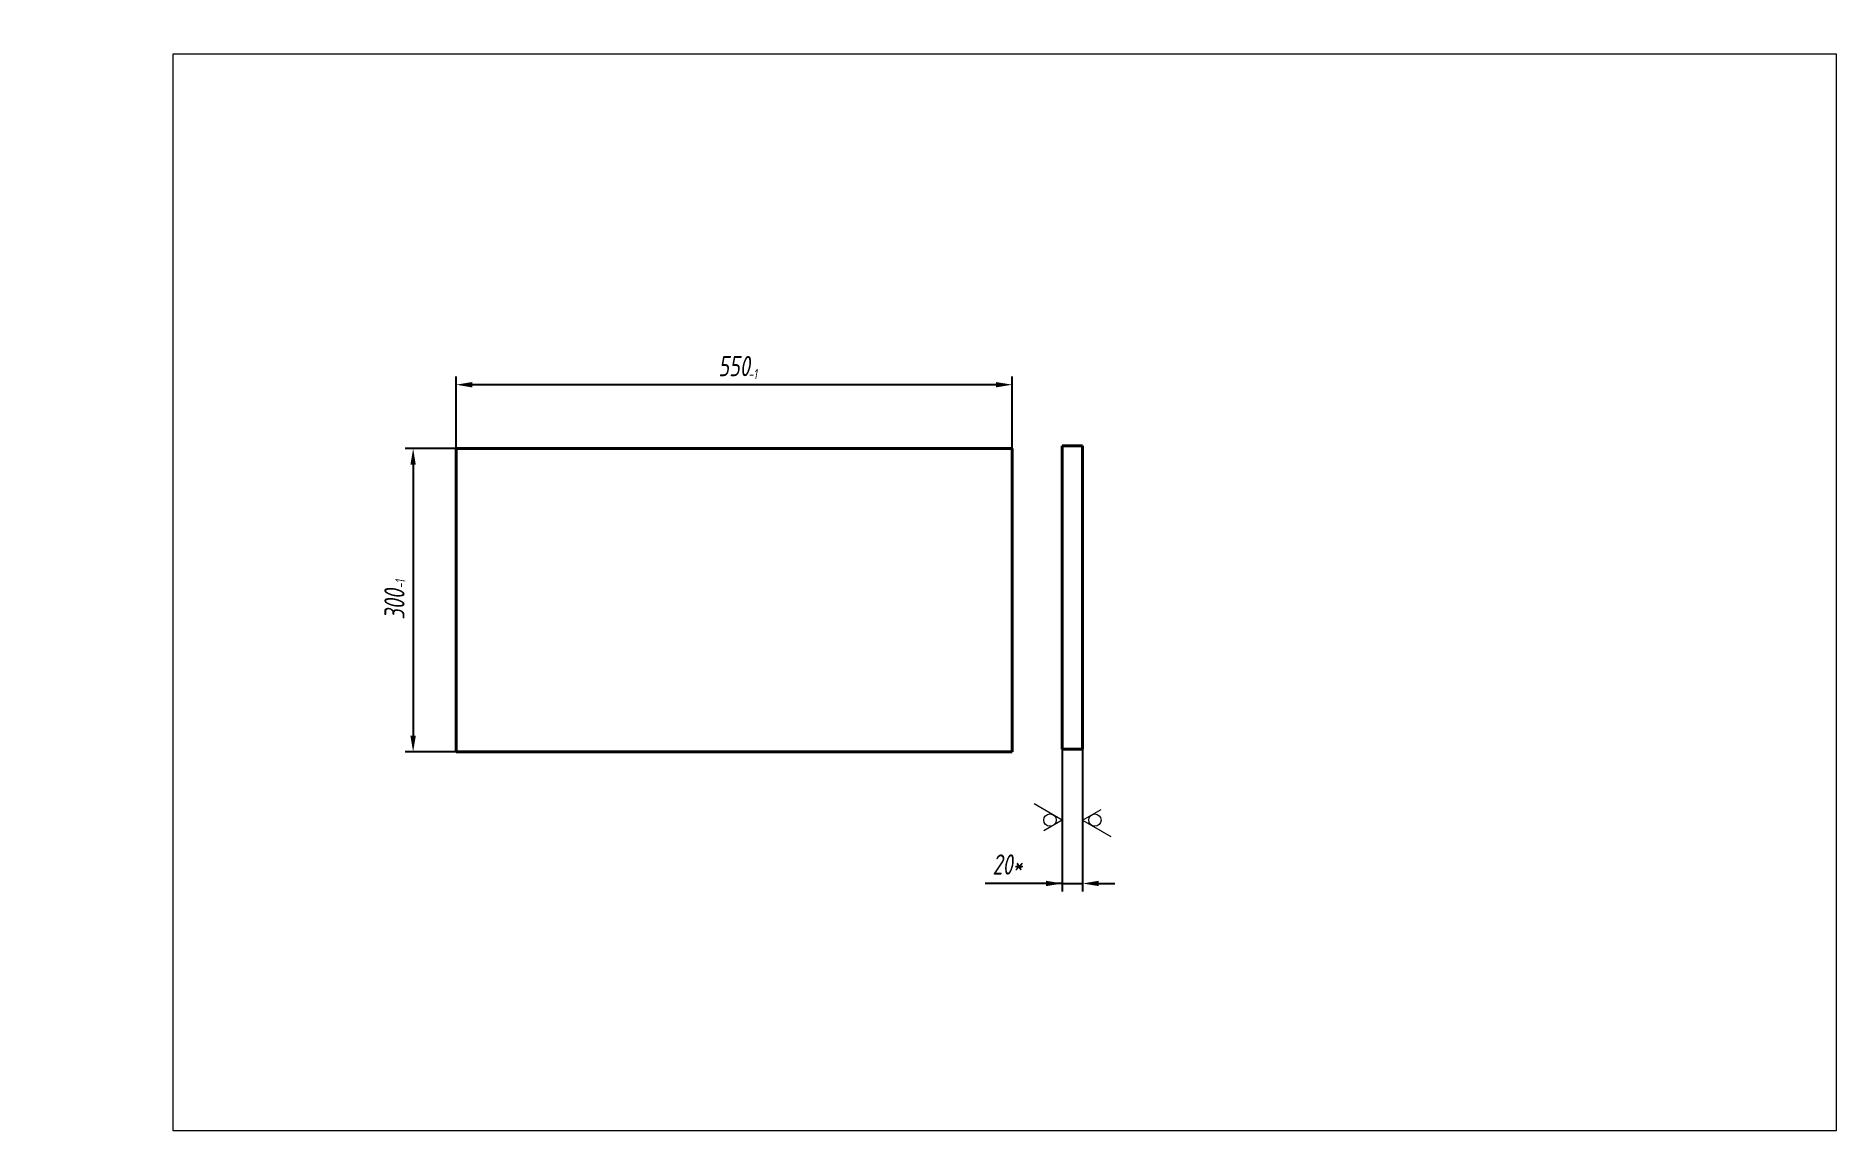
# Model space of a CAD drawing. Header units: millimetres. Extents: x 2336 to 4117, y 14795 to 41339.
# Drawn here: x 2336 to 4117, y 38860 to 39943 of the extents above; entities that cross this region are included whole.
import ezdxf

# ---------------------------------------------------------------- set-up
doc = ezdxf.new("R2010")
doc.units = ezdxf.units.MM
doc.layers.add('РАЗМЕРЫ', color=7, linetype='Continuous', lineweight=18)
doc.styles.get("Standard").update_dxf_attribs({"font": 'simplex.shx', "width": 0.7, "oblique": 10})
doc.dimstyles.new('Stand2', dxfattribs={"dimtxt": 10, "dimasz": 8, "dimexe": 4, "dimexo": 0, "dimgap": 4, "dimtad": 1, "dimdec": 0, "dimzin": 0, "dimdsep": 46, "dimtxsty": 'Standard', "dimcen": 0, "dimadec": 0, "dimazin": 0, "dimtfac": 1, "dimtdec": 0, "dimtmove": 0, "dimatfit": 3, "dimfxl": 0.18, "dimtolj": 1, "dimtzin": 0, "dimarcsym": 0})
doc.dimstyles.new('Stand4', dxfattribs={"dimtxt": 20, "dimasz": 16, "dimexe": 8, "dimexo": 0, "dimgap": 8, "dimtad": 1, "dimdec": 0, "dimzin": 0, "dimdsep": 46, "dimtxsty": 'Standard', "dimcen": 0, "dimadec": 0, "dimazin": 0, "dimtfac": 1, "dimtdec": 0, "dimtmove": 0, "dimatfit": 3, "dimfxl": 0.18, "dimtolj": 1, "dimtzin": 0, "dimarcsym": 0})

msp = doc.modelspace()

# ---------------------------------------------------------------- blocks, each defined once
blk = doc.blocks.new('*D5065')
at = {"layer": 'DEFPOINTS', "color": 0, "lineweight": 18}
for p in [(2861.3, 39942.9), (3251.3, 39942.9), (3251.3, 39599.7)]:
    blk.add_point(p, dxfattribs=at)
at = {"layer": 'РАЗМЕРЫ', "color": 0, "lineweight": 18, "insert": (3045.3, 39608.7), "char_height": 10, "attachment_point": 5}
blk.add_mtext('\\A1;-1', dxfattribs=at)
blk = doc.blocks.new('_NONE')
blk = doc.blocks.new('*D5066')
at = {"layer": 'DEFPOINTS', "color": 0, "lineweight": 18}
for p in [(2336.4, 39600.8), (2705.8, 39600.8), (2336.4, 39210.8)]:
    blk.add_point(p, dxfattribs=at)
at = {"layer": 'РАЗМЕРЫ', "color": 0, "lineweight": 18, "insert": (2696.8, 39401.1), "char_height": 10, "attachment_point": 5, "rotation": 90}
blk.add_mtext('\\A1;-1', dxfattribs=at)
blk = doc.blocks.new('*D5087')
at = {"layer": 'DEFPOINTS', "color": 0, "lineweight": 18}
for p in [(2751.8, 39598.2), (2751.8, 39535.1), (3301.8, 39535.1)]:
    blk.add_point(p, dxfattribs=at)
at = {"layer": 'РАЗМЕРЫ', "color": 0, "lineweight": -2}
for p, q in [((2751.8, 39535.1), (2751.8, 39606.2)), ((3285.8, 39598.2), (2767.8, 39598.2)), ((3301.8, 39535.1), (3301.8, 39606.2))]:
    blk.add_line(p, q, dxfattribs=at)
at = {"layer": 'РАЗМЕРЫ', "color": 0, "lineweight": 18}
for points in [[(2767.8, 39600.8), (2767.8, 39595.5), (2751.8, 39598.2)], [(3285.8, 39595.5), (3285.8, 39600.8), (3301.8, 39598.2)]]:
    blk.add_solid(points, dxfattribs=at)
at = {"layer": 'РАЗМЕРЫ', "color": 0, "lineweight": 18, "insert": (3026.8, 39616.6), "char_height": 20, "attachment_point": 5}
blk.add_mtext('\\A1;550', dxfattribs=at)
blk = doc.blocks.new('*D5088')
at = {"layer": 'DEFPOINTS', "color": 0, "lineweight": 18}
for p in [(2751.8, 39535.1), (2709.4, 39235.1), (2751.8, 39235.1)]:
    blk.add_point(p, dxfattribs=at)
at = {"layer": 'РАЗМЕРЫ', "color": 0, "lineweight": -2}
for p, q in [((2751.8, 39535.1), (2701.4, 39535.1)), ((2709.4, 39519.1), (2709.4, 39251.1)), ((2751.8, 39235.1), (2701.4, 39235.1))]:
    blk.add_line(p, q, dxfattribs=at)
at = {"layer": 'РАЗМЕРЫ', "color": 0, "lineweight": 18}
for points in [[(2712, 39519.1), (2706.7, 39519.1), (2709.4, 39535.1)], [(2706.7, 39251.1), (2712, 39251.1), (2709.4, 39235.1)]]:
    blk.add_solid(points, dxfattribs=at)
at = {"layer": 'РАЗМЕРЫ', "color": 0, "lineweight": 18, "insert": (2690.9, 39381.1), "char_height": 20, "attachment_point": 5, "rotation": 90}
blk.add_mtext('\\A1;300', dxfattribs=at)
blk = doc.blocks.new('*D5089')
at = {"layer": 'DEFPOINTS', "color": 0, "lineweight": 18}
for p in [(3351.4, 39238.5), (3371.4, 39238.5), (3371.4, 39105.1)]:
    blk.add_point(p, dxfattribs=at)
at = {"layer": 'РАЗМЕРЫ', "color": 0, "lineweight": -2}
for p, q in [((3351.4, 39238.5), (3351.4, 39097.1)), ((3371.4, 39238.5), (3371.4, 39097.1)), ((3351.4, 39105.1), (3275.2, 39105.1)), ((3351.4, 39105.1), (3275.2, 39105.1)), ((3335.4, 39105.1), (3319.4, 39105.1)), ((3351.4, 39105.1), (3371.4, 39105.1)), ((3387.4, 39105.1), (3403.4, 39105.1))]:
    blk.add_line(p, q, dxfattribs=at)
at = {"layer": 'РАЗМЕРЫ', "color": 0, "lineweight": 18}
for points in [[(3335.4, 39102.5), (3335.4, 39107.8), (3351.4, 39105.1)], [(3387.4, 39107.8), (3387.4, 39102.5), (3371.4, 39105.1)]]:
    blk.add_solid(points, dxfattribs=at)
at = {"layer": 'РАЗМЕРЫ', "color": 0, "lineweight": 18, "insert": (3297.3, 39123.9), "char_height": 20, "attachment_point": 5}
blk.add_mtext('\\A1;20*', dxfattribs=at)

# ---------------------------------------------------------------- dimensions: what is measured, and where the dimension line sits
at = {"layer": 'РАЗМЕРЫ', "color": 0, "linetype": 'Continuous', "lineweight": 18}
dim = msp.add_linear_dim(base=(3251.34, 39599.73), p1=(2861.34, 39942.88), p2=(3251.34, 39942.88), text='-1', dimstyle='Stand2', override={"dimzin": 12, "dimblk1": 'NONE', "dimblk2": 'NONE', "dimsah": 1, "dimse1": 1, "dimse2": 1, "dimsd1": 1, "dimsd2": 1, "dimtofl": 0}, dxfattribs=at)
dim.commit()
dim.dimension.update_dxf_attribs({"geometry": '*D5065', "text_midpoint": (3045.26, 39599.73), "dimtype": 160})
at = {"layer": 'РАЗМЕРЫ', "color": 0, "lineweight": 18}
dim = msp.add_linear_dim(base=(2751.85, 39598.18), p1=(3301.85, 39535.1), p2=(2751.85, 39535.1), angle=180, dimstyle='Stand4', dxfattribs=at)
dim.commit()
dim.dimension.update_dxf_attribs({"geometry": '*D5087', "text_midpoint": (3026.85, 39616.59)})
at = {"layer": 'РАЗМЕРЫ', "color": 0, "linetype": 'Continuous', "lineweight": 18}
dim = msp.add_linear_dim(base=(2705.76, 39600.78), p1=(2336.42, 39210.78), p2=(2336.42, 39600.78), angle=90, text='-1', dimstyle='Stand2', override={"dimse1": 1, "dimse2": 1, "dimsd1": 1, "dimsd2": 1}, dxfattribs=at)
dim.commit()
dim.dimension.update_dxf_attribs({"geometry": '*D5066', "text_midpoint": (2705.76, 39401.08), "dimtype": 160})
at = {"layer": 'РАЗМЕРЫ', "color": 0, "lineweight": 18}
dim = msp.add_linear_dim(base=(2709.36, 39235.1), p1=(2751.85, 39535.1), p2=(2751.85, 39235.1), angle=270, dimstyle='Stand4', dxfattribs=at)
dim.commit()
dim.dimension.update_dxf_attribs({"geometry": '*D5088', "text_midpoint": (2709.36, 39381.1), "dimtype": 160})
dim = msp.add_linear_dim(base=(3371.41, 39105.13), p1=(3351.41, 39238.51), p2=(3371.41, 39238.51), text='20*', dimstyle='Stand4', dxfattribs=at)
dim.commit()
dim.dimension.update_dxf_attribs({"geometry": '*D5089', "text_midpoint": (3297.31, 39105.13), "dimtype": 160})

# ---------------------------------------------------------------- linework, layer by layer
at = {"color": 7, "linetype": 'Continuous', "lineweight": 40}
for p, q in [((3351.41, 39237.91), (3351.41, 39537.91)), ((3351.41, 39537.91), (3371.41, 39537.91)), ((3371.41, 39237.91), (3371.41, 39537.91)), ((2751.85, 39535.1), (2751.85, 39235.1)), ((3301.85, 39535.1), (2751.85, 39535.1)), ((3301.85, 39235.1), (3301.85, 39535.1)), ((2751.85, 39235.1), (3301.85, 39235.1)), ((3351.41, 39237.91), (3371.41, 39237.91))]:
    msp.add_line(p, q, dxfattribs=at)
at = {"layer": 'РАЗМЕРЫ', "color": 0, "lineweight": 18}
for p, q in [((3351.41, 39167.82), (3323.42, 39183.98)), ((3351.41, 39167.82), (3333.12, 39157.26)), ((3371.41, 39167.82), (3389.69, 39178.38)), ((3371.41, 39167.82), (3399.4, 39151.66))]:
    msp.add_line(p, q, dxfattribs=at)
msp.add_lwpolyline([(2471.91, 39925.31), (4116.53, 39925.31), (4116.53, 38860.45), (2471.91, 38860.45)], close=True, dxfattribs=at)
at = {"layer": 'РАЗМЕРЫ', "linetype": 'Continuous', "lineweight": 18}
for centre in [(3339.21, 39167.82), (3383.6, 39167.82)]:
    msp.add_circle(centre, 6.1, dxfattribs=at)

msp.set_redraw_order([(e.dxf.handle, doc.entitydb.next_handle()) for e in msp.query("TEXT MTEXT ATTDEF DIMENSION ARC_DIMENSION")])  # texts and dimensions are drawn at this point

doc.saveas('drawing.dxf')
